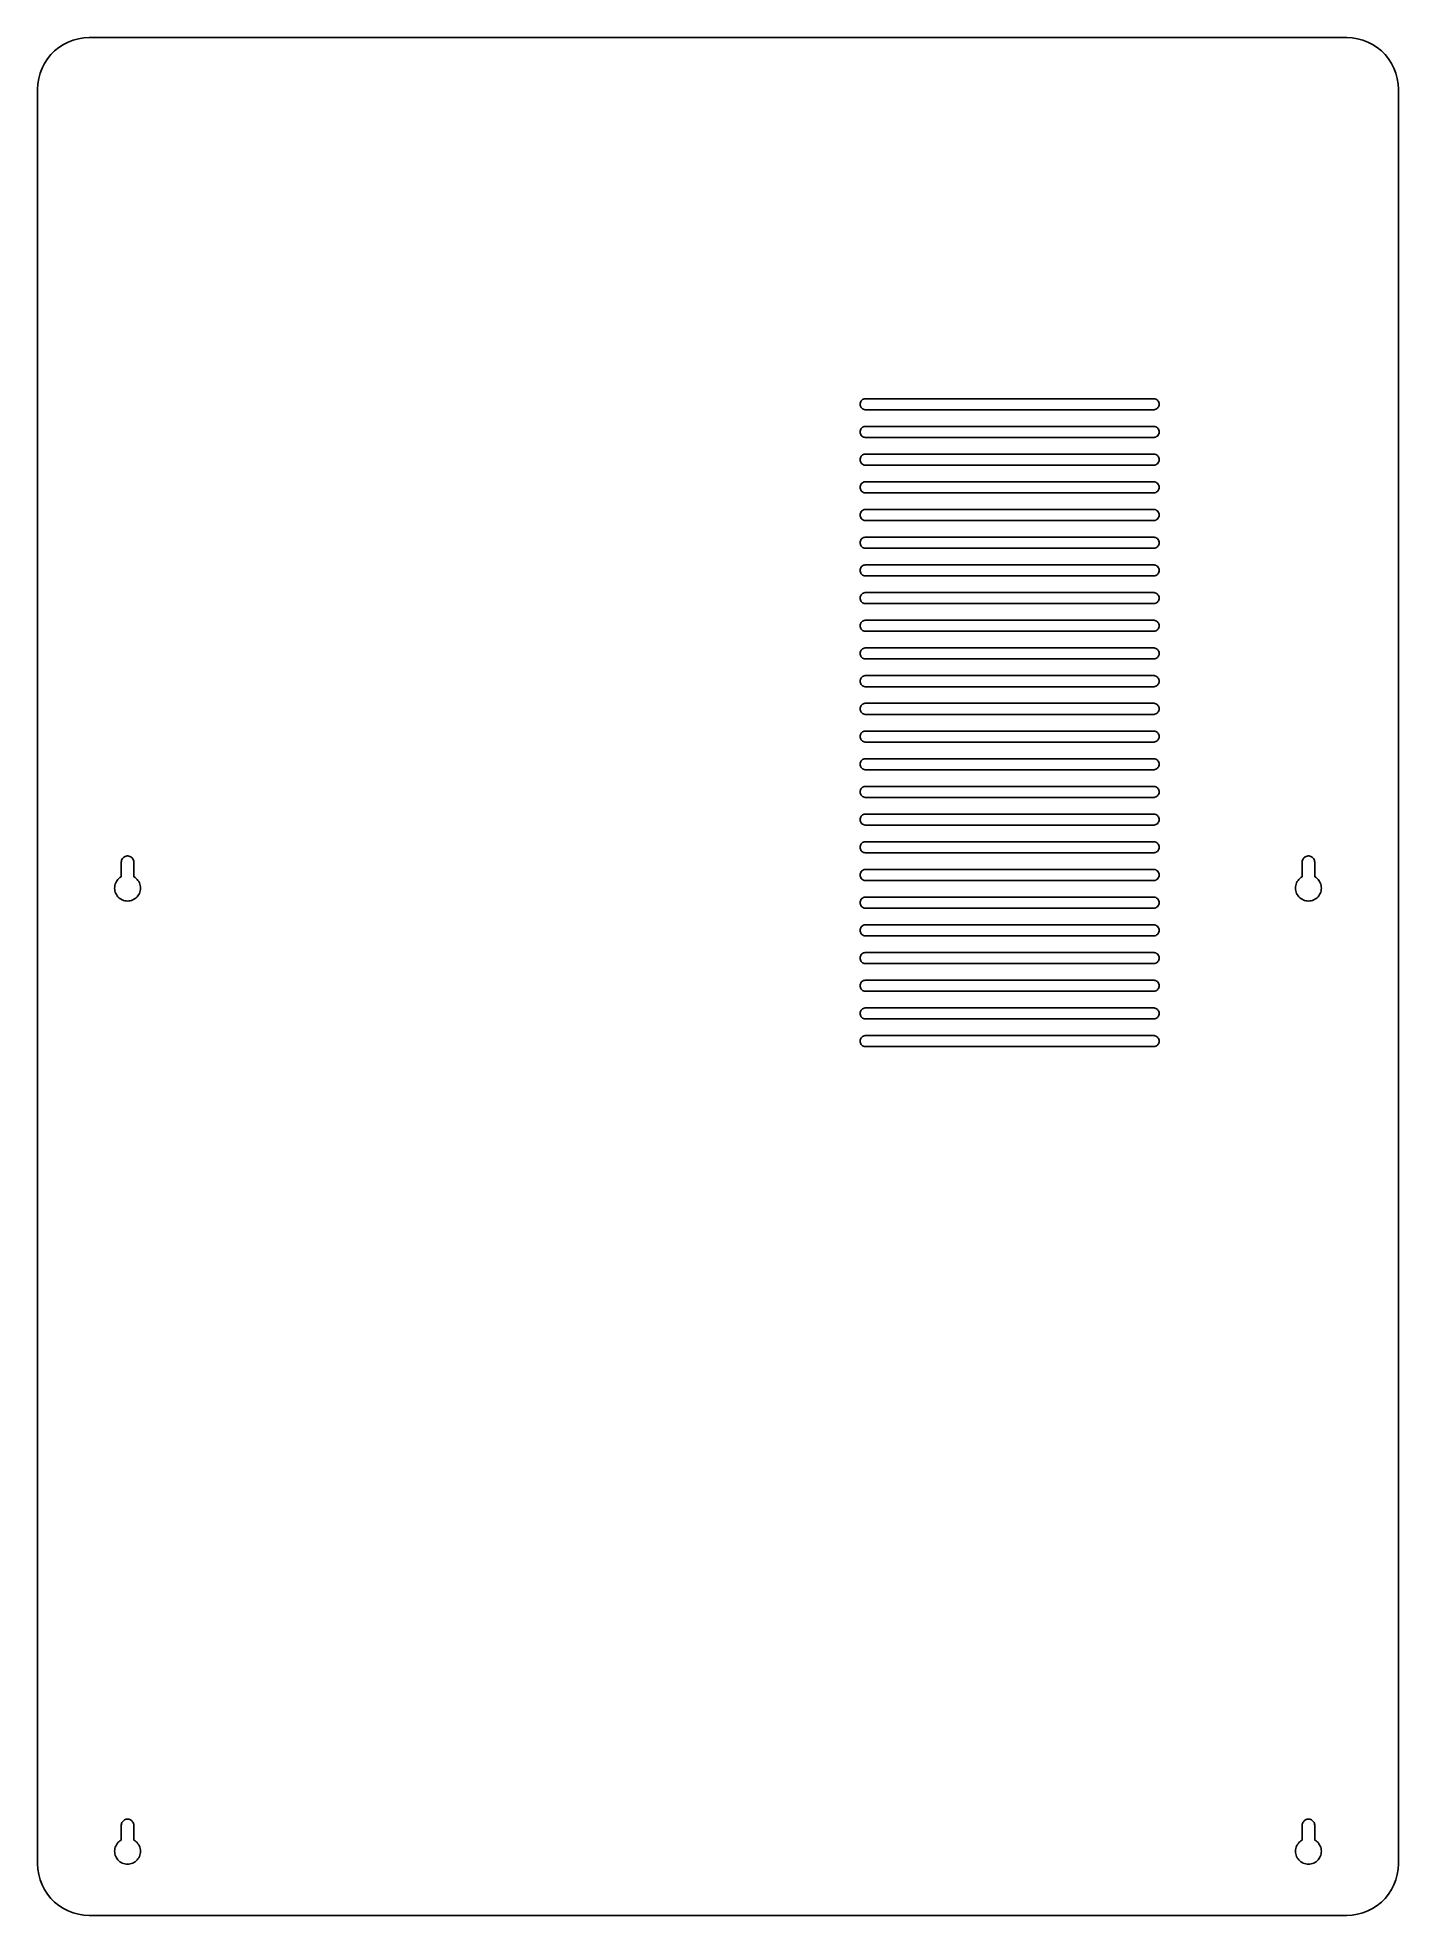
# Model space of a CAD drawing. Header units: metres. Extents: x -184 to 184, y -254 to 254.
import ezdxf

# ---------------------------------------------------------------- set-up
doc = ezdxf.new("R2010")
doc.units = ezdxf.units.M

msp = doc.modelspace()

# ---------------------------------------------------------------- linework, layer by layer
for p, q in [((-170.325, 254.325), (-171.788, 254.248)), ((170.325, 254.325), (-170.325, 254.325)), ((171.788, 254.248), (170.325, 254.325)), ((-180.729, 249.693), (-181.651, 248.554)), ((-179.693, 250.729), (-180.729, 249.693)), ((-178.554, 251.651), (-179.693, 250.729)), ((-177.325, 252.449), (-178.554, 251.651)), ((-176.019, 253.115), (-177.325, 252.449)), ((-174.651, 253.64), (-176.019, 253.115)), ((-173.236, 254.019), (-174.651, 253.64)), ((-171.788, 254.248), (-173.236, 254.019)), ((173.236, 254.019), (171.788, 254.248)), ((174.651, 253.64), (173.236, 254.019)), ((176.019, 253.115), (174.651, 253.64)), ((177.325, 252.449), (176.019, 253.115)), ((178.554, 251.651), (177.325, 252.449)), ((179.693, 250.729), (178.554, 251.651)), ((180.729, 249.693), (179.693, 250.729)), ((181.651, 248.554), (180.729, 249.693)), ((-183.64, 244.651), (-184.019, 243.236)), ((-183.115, 246.019), (-183.64, 244.651)), ((-182.449, 247.325), (-183.115, 246.019)), ((-181.651, 248.554), (-182.449, 247.325)), ((182.449, 247.325), (181.651, 248.554)), ((183.115, 246.019), (182.449, 247.325)), ((183.64, 244.651), (183.115, 246.019)), ((184.019, 243.236), (183.64, 244.651)), ((-184.248, 241.788), (-184.325, 240.325)), ((-184.325, 240.325), (-184.325, -240.325)), ((-184.019, 243.236), (-184.248, 241.788)), ((184.248, 241.788), (184.019, 243.236)), ((184.325, 240.325), (184.248, 241.788)), ((184.325, -240.325), (184.325, 240.325)), ((38.5, 155), (38.5204, 155.247)), ((38.5204, 154.753), (38.5, 155)), ((38.5204, 155.247), (38.5813, 155.487)), ((38.5813, 154.513), (38.5204, 154.753)), ((38.5813, 155.487), (38.6808, 155.714)), ((38.6808, 154.286), (38.5813, 154.513)), ((38.6808, 155.714), (38.8163, 155.921)), ((38.8163, 154.079), (38.6808, 154.286)), ((38.8163, 155.921), (38.9841, 156.104)), ((38.9841, 153.896), (38.8163, 154.079)), ((38.9841, 156.104), (39.1796, 156.256)), ((39.1796, 153.744), (38.9841, 153.896)), ((39.1796, 156.256), (39.3974, 156.374)), ((39.3974, 153.626), (39.1796, 153.744)), ((39.3974, 156.374), (39.6318, 156.454)), ((39.6318, 153.546), (39.3974, 153.626)), ((39.6318, 156.454), (39.8761, 156.495)), ((39.8761, 153.505), (39.6318, 153.546)), ((39.8761, 156.495), (118.124, 156.495)), ((118.124, 153.505), (39.8761, 153.505)), ((118.124, 156.495), (118.368, 156.454)), ((118.368, 153.546), (118.124, 153.505)), ((118.368, 156.454), (118.603, 156.374)), ((118.603, 153.626), (118.368, 153.546)), ((118.603, 156.374), (118.82, 156.256)), ((118.82, 153.744), (118.603, 153.626)), ((118.82, 156.256), (119.016, 156.104)), ((119.016, 153.896), (118.82, 153.744)), ((119.016, 156.104), (119.184, 155.921)), ((119.184, 154.079), (119.016, 153.896)), ((119.184, 155.921), (119.319, 155.714)), ((119.319, 154.286), (119.184, 154.079)), ((119.319, 155.714), (119.419, 155.487)), ((119.419, 154.513), (119.319, 154.286)), ((119.419, 155.487), (119.48, 155.247)), ((119.48, 154.753), (119.419, 154.513)), ((119.48, 155.247), (119.5, 155)), ((119.5, 155), (119.48, 154.753)), ((38.5, 147.5), (38.5204, 147.747)), ((38.5204, 147.747), (38.5813, 147.987)), ((38.5813, 147.987), (38.6808, 148.214)), ((38.6808, 148.214), (38.8163, 148.421)), ((38.8163, 148.421), (38.9841, 148.604)), ((38.9841, 148.604), (39.1796, 148.756)), ((39.1796, 148.756), (39.3974, 148.874)), ((39.3974, 148.874), (39.6318, 148.954)), ((39.6318, 148.954), (39.8761, 148.995)), ((39.8761, 148.995), (118.124, 148.995)), ((118.124, 148.995), (118.368, 148.954)), ((118.368, 148.954), (118.603, 148.874)), ((118.603, 148.874), (118.82, 148.756)), ((118.82, 148.756), (119.016, 148.604)), ((119.016, 148.604), (119.184, 148.421)), ((119.184, 148.421), (119.319, 148.214)), ((119.319, 148.214), (119.419, 147.987)), ((119.419, 147.987), (119.48, 147.747)), ((119.48, 147.747), (119.5, 147.5)), ((38.5204, 147.253), (38.5, 147.5)), ((38.5813, 147.013), (38.5204, 147.253)), ((38.6808, 146.786), (38.5813, 147.013)), ((38.8163, 146.579), (38.6808, 146.786)), ((38.9841, 146.396), (38.8163, 146.579)), ((39.1796, 146.244), (38.9841, 146.396)), ((39.3974, 146.126), (39.1796, 146.244)), ((39.6318, 146.046), (39.3974, 146.126)), ((39.8761, 146.005), (39.6318, 146.046)), ((118.124, 146.005), (39.8761, 146.005)), ((118.368, 146.046), (118.124, 146.005)), ((118.603, 146.126), (118.368, 146.046)), ((118.82, 146.244), (118.603, 146.126)), ((119.016, 146.396), (118.82, 146.244)), ((119.184, 146.579), (119.016, 146.396)), ((119.319, 146.786), (119.184, 146.579)), ((119.419, 147.013), (119.319, 146.786)), ((119.48, 147.253), (119.419, 147.013)), ((119.5, 147.5), (119.48, 147.253)), ((38.5, 140), (38.5204, 140.247)), ((38.5204, 139.753), (38.5, 140)), ((38.5204, 140.247), (38.5813, 140.487)), ((38.5813, 139.513), (38.5204, 139.753)), ((38.5813, 140.487), (38.6808, 140.714)), ((38.6808, 139.286), (38.5813, 139.513)), ((38.6808, 140.714), (38.8163, 140.921)), ((38.8163, 139.079), (38.6808, 139.286)), ((38.8163, 140.921), (38.9841, 141.104)), ((38.9841, 138.896), (38.8163, 139.079)), ((38.9841, 141.104), (39.1796, 141.256)), ((39.1796, 138.744), (38.9841, 138.896)), ((39.1796, 141.256), (39.3974, 141.374)), ((39.3974, 138.626), (39.1796, 138.744)), ((39.3974, 141.374), (39.6318, 141.454)), ((39.6318, 138.546), (39.3974, 138.626)), ((39.6318, 141.454), (39.8761, 141.495)), ((39.8761, 138.505), (39.6318, 138.546)), ((39.8761, 141.495), (118.124, 141.495)), ((118.124, 138.505), (39.8761, 138.505)), ((118.124, 141.495), (118.368, 141.454)), ((118.368, 138.546), (118.124, 138.505)), ((118.368, 141.454), (118.603, 141.374)), ((118.603, 138.626), (118.368, 138.546)), ((118.603, 141.374), (118.82, 141.256)), ((118.82, 138.744), (118.603, 138.626)), ((118.82, 141.256), (119.016, 141.104)), ((119.016, 138.896), (118.82, 138.744)), ((119.016, 141.104), (119.184, 140.921)), ((119.184, 139.079), (119.016, 138.896)), ((119.184, 140.921), (119.319, 140.714)), ((119.319, 139.286), (119.184, 139.079)), ((119.319, 140.714), (119.419, 140.487)), ((119.419, 139.513), (119.319, 139.286)), ((119.419, 140.487), (119.48, 140.247)), ((119.48, 139.753), (119.419, 139.513)), ((119.48, 140.247), (119.5, 140)), ((119.5, 140), (119.48, 139.753)), ((38.5, 132.5), (38.5204, 132.747)), ((38.5204, 132.253), (38.5, 132.5)), ((38.5204, 132.747), (38.5813, 132.987)), ((38.5813, 132.013), (38.5204, 132.253)), ((38.5813, 132.987), (38.6808, 133.214)), ((38.6808, 133.214), (38.8163, 133.421)), ((38.8163, 133.421), (38.9841, 133.604)), ((38.9841, 133.604), (39.1796, 133.756)), ((39.1796, 133.756), (39.3974, 133.874)), ((39.3974, 133.874), (39.6318, 133.954)), ((39.6318, 133.954), (39.8761, 133.995)), ((39.8761, 133.995), (118.124, 133.995)), ((118.124, 133.995), (118.368, 133.954)), ((118.368, 133.954), (118.603, 133.874)), ((118.603, 133.874), (118.82, 133.756)), ((118.82, 133.756), (119.016, 133.604)), ((119.016, 133.604), (119.184, 133.421)), ((119.184, 133.421), (119.319, 133.214)), ((119.319, 133.214), (119.419, 132.987)), ((119.419, 132.987), (119.48, 132.747)), ((119.48, 132.253), (119.419, 132.013)), ((119.48, 132.747), (119.5, 132.5)), ((119.5, 132.5), (119.48, 132.253)), ((38.6808, 131.786), (38.5813, 132.013)), ((38.8163, 131.579), (38.6808, 131.786)), ((38.9841, 131.396), (38.8163, 131.579)), ((39.1796, 131.244), (38.9841, 131.396)), ((39.3974, 131.126), (39.1796, 131.244)), ((39.6318, 131.046), (39.3974, 131.126)), ((39.8761, 131.005), (39.6318, 131.046)), ((118.124, 131.005), (39.8761, 131.005)), ((118.368, 131.046), (118.124, 131.005)), ((118.603, 131.126), (118.368, 131.046)), ((118.82, 131.244), (118.603, 131.126)), ((119.016, 131.396), (118.82, 131.244)), ((119.184, 131.579), (119.016, 131.396)), ((119.319, 131.786), (119.184, 131.579)), ((119.419, 132.013), (119.319, 131.786)), ((38.5, 125), (38.5204, 125.247)), ((38.5204, 124.753), (38.5, 125)), ((38.5204, 125.247), (38.5813, 125.487)), ((38.5813, 124.513), (38.5204, 124.753)), ((38.5813, 125.487), (38.6808, 125.714)), ((38.6808, 124.286), (38.5813, 124.513)), ((38.6808, 125.714), (38.8163, 125.921)), ((38.8163, 124.079), (38.6808, 124.286)), ((38.8163, 125.921), (38.9841, 126.104)), ((38.9841, 123.896), (38.8163, 124.079)), ((38.9841, 126.104), (39.1796, 126.256)), ((39.1796, 123.744), (38.9841, 123.896)), ((39.1796, 126.256), (39.3974, 126.374)), ((39.3974, 123.626), (39.1796, 123.744)), ((39.3974, 126.374), (39.6318, 126.454)), ((39.6318, 123.546), (39.3974, 123.626)), ((39.6318, 126.454), (39.8761, 126.495)), ((39.8761, 123.505), (39.6318, 123.546)), ((39.8761, 126.495), (118.124, 126.495)), ((118.124, 123.505), (39.8761, 123.505)), ((118.124, 126.495), (118.368, 126.454)), ((118.368, 123.546), (118.124, 123.505)), ((118.368, 126.454), (118.603, 126.374)), ((118.603, 123.626), (118.368, 123.546)), ((118.603, 126.374), (118.82, 126.256)), ((118.82, 123.744), (118.603, 123.626)), ((118.82, 126.256), (119.016, 126.104)), ((119.016, 123.896), (118.82, 123.744)), ((119.016, 126.104), (119.184, 125.921)), ((119.184, 124.079), (119.016, 123.896)), ((119.184, 125.921), (119.319, 125.714)), ((119.319, 124.286), (119.184, 124.079)), ((119.319, 125.714), (119.419, 125.487)), ((119.419, 124.513), (119.319, 124.286)), ((119.419, 125.487), (119.48, 125.247)), ((119.48, 124.753), (119.419, 124.513)), ((119.48, 125.247), (119.5, 125)), ((119.5, 125), (119.48, 124.753)), ((38.5, 117.5), (38.5204, 117.747)), ((38.5204, 117.253), (38.5, 117.5)), ((38.5204, 117.747), (38.5813, 117.987)), ((38.5813, 117.013), (38.5204, 117.253)), ((38.5813, 117.987), (38.6808, 118.214)), ((38.6808, 116.786), (38.5813, 117.013)), ((38.6808, 118.214), (38.8163, 118.421)), ((38.8163, 118.421), (38.9841, 118.604)), ((38.9841, 118.604), (39.1796, 118.756)), ((39.1796, 118.756), (39.3974, 118.874)), ((39.3974, 118.874), (39.6318, 118.954)), ((39.6318, 118.954), (39.8761, 118.995)), ((39.8761, 118.995), (118.124, 118.995)), ((118.124, 118.995), (118.368, 118.954)), ((118.368, 118.954), (118.603, 118.874)), ((118.603, 118.874), (118.82, 118.756)), ((118.82, 118.756), (119.016, 118.604)), ((119.016, 118.604), (119.184, 118.421)), ((119.184, 118.421), (119.319, 118.214)), ((119.319, 118.214), (119.419, 117.987)), ((119.419, 117.013), (119.319, 116.786)), ((119.419, 117.987), (119.48, 117.747)), ((119.48, 117.253), (119.419, 117.013)), ((119.48, 117.747), (119.5, 117.5)), ((119.5, 117.5), (119.48, 117.253)), ((38.8163, 116.579), (38.6808, 116.786)), ((38.9841, 116.396), (38.8163, 116.579)), ((39.1796, 116.244), (38.9841, 116.396)), ((39.3974, 116.126), (39.1796, 116.244)), ((39.6318, 116.046), (39.3974, 116.126)), ((39.8761, 116.005), (39.6318, 116.046)), ((118.124, 116.005), (39.8761, 116.005)), ((118.368, 116.046), (118.124, 116.005)), ((118.603, 116.126), (118.368, 116.046)), ((118.82, 116.244), (118.603, 116.126)), ((119.016, 116.396), (118.82, 116.244)), ((119.184, 116.579), (119.016, 116.396)), ((119.319, 116.786), (119.184, 116.579)), ((38.5, 110), (38.5204, 110.247)), ((38.5204, 109.753), (38.5, 110)), ((38.5204, 110.247), (38.5813, 110.487)), ((38.5813, 109.513), (38.5204, 109.753)), ((38.5813, 110.487), (38.6808, 110.714)), ((38.6808, 109.286), (38.5813, 109.513)), ((38.6808, 110.714), (38.8163, 110.921)), ((38.8163, 109.079), (38.6808, 109.286)), ((38.8163, 110.921), (38.9841, 111.104)), ((38.9841, 108.896), (38.8163, 109.079)), ((38.9841, 111.104), (39.1796, 111.256)), ((39.1796, 108.744), (38.9841, 108.896)), ((39.1796, 111.256), (39.3974, 111.374)), ((39.3974, 108.626), (39.1796, 108.744)), ((39.3974, 111.374), (39.6318, 111.454)), ((39.6318, 108.546), (39.3974, 108.626)), ((39.6318, 111.454), (39.8761, 111.495)), ((39.8761, 108.505), (39.6318, 108.546)), ((39.8761, 111.495), (118.124, 111.495)), ((118.124, 108.505), (39.8761, 108.505)), ((118.124, 111.495), (118.368, 111.454)), ((118.368, 108.546), (118.124, 108.505)), ((118.368, 111.454), (118.603, 111.374)), ((118.603, 108.626), (118.368, 108.546)), ((118.603, 111.374), (118.82, 111.256)), ((118.82, 108.744), (118.603, 108.626)), ((118.82, 111.256), (119.016, 111.104)), ((119.016, 108.896), (118.82, 108.744)), ((119.016, 111.104), (119.184, 110.921)), ((119.184, 109.079), (119.016, 108.896)), ((119.184, 110.921), (119.319, 110.714)), ((119.319, 109.286), (119.184, 109.079)), ((119.319, 110.714), (119.419, 110.487)), ((119.419, 109.513), (119.319, 109.286)), ((119.419, 110.487), (119.48, 110.247)), ((119.48, 109.753), (119.419, 109.513)), ((119.48, 110.247), (119.5, 110)), ((119.5, 110), (119.48, 109.753)), ((38.5, 102.5), (38.5204, 102.747)), ((38.5204, 102.253), (38.5, 102.5)), ((38.5204, 102.747), (38.5813, 102.987)), ((38.5813, 102.013), (38.5204, 102.253)), ((38.5813, 102.987), (38.6808, 103.214)), ((38.6808, 101.786), (38.5813, 102.013)), ((38.6808, 103.214), (38.8163, 103.421)), ((38.8163, 101.579), (38.6808, 101.786)), ((38.8163, 103.421), (38.9841, 103.604)), ((38.9841, 103.604), (39.1796, 103.756)), ((39.1796, 103.756), (39.3974, 103.874)), ((39.3974, 103.874), (39.6318, 103.954)), ((39.6318, 103.954), (39.8761, 103.995)), ((39.8761, 103.995), (118.124, 103.995)), ((118.124, 103.995), (118.368, 103.954)), ((118.368, 103.954), (118.603, 103.874)), ((118.603, 103.874), (118.82, 103.756)), ((118.82, 103.756), (119.016, 103.604)), ((119.016, 103.604), (119.184, 103.421)), ((119.184, 103.421), (119.319, 103.214)), ((119.319, 101.786), (119.184, 101.579)), ((119.319, 103.214), (119.419, 102.987)), ((119.419, 102.013), (119.319, 101.786)), ((119.419, 102.987), (119.48, 102.747)), ((119.48, 102.253), (119.419, 102.013)), ((119.48, 102.747), (119.5, 102.5)), ((119.5, 102.5), (119.48, 102.253)), ((38.9841, 101.396), (38.8163, 101.579)), ((39.1796, 101.244), (38.9841, 101.396)), ((39.3974, 101.126), (39.1796, 101.244)), ((39.6318, 101.046), (39.3974, 101.126)), ((39.8761, 101.005), (39.6318, 101.046)), ((118.124, 101.005), (39.8761, 101.005)), ((118.368, 101.046), (118.124, 101.005)), ((118.603, 101.126), (118.368, 101.046)), ((118.82, 101.244), (118.603, 101.126)), ((119.016, 101.396), (118.82, 101.244)), ((119.184, 101.579), (119.016, 101.396)), ((38.5, 95), (38.5204, 95.2469)), ((38.5204, 94.7531), (38.5, 95)), ((38.5204, 95.2469), (38.5813, 95.487)), ((38.5813, 94.513), (38.5204, 94.7531)), ((38.5813, 95.487), (38.6808, 95.7139)), ((38.6808, 94.2861), (38.5813, 94.513)), ((38.6808, 95.7139), (38.8163, 95.9213)), ((38.8163, 94.0787), (38.6808, 94.2861)), ((38.8163, 95.9213), (38.9841, 96.1036)), ((38.9841, 93.8964), (38.8163, 94.0787)), ((38.9841, 96.1036), (39.1796, 96.2558)), ((39.1796, 93.7442), (38.9841, 93.8964)), ((39.1796, 96.2558), (39.3974, 96.3737)), ((39.3974, 93.6263), (39.1796, 93.7442)), ((39.3974, 96.3737), (39.6318, 96.4541)), ((39.6318, 93.5459), (39.3974, 93.6263)), ((39.6318, 96.4541), (39.8761, 96.4949)), ((39.8761, 93.5051), (39.6318, 93.5459)), ((39.8761, 96.4949), (118.124, 96.4949)), ((118.124, 93.5051), (39.8761, 93.5051)), ((118.124, 96.4949), (118.368, 96.4541)), ((118.368, 93.5459), (118.124, 93.5051)), ((118.368, 96.4541), (118.603, 96.3737)), ((118.603, 93.6263), (118.368, 93.5459)), ((118.603, 96.3737), (118.82, 96.2558)), ((118.82, 93.7442), (118.603, 93.6263)), ((118.82, 96.2558), (119.016, 96.1036)), ((119.016, 93.8964), (118.82, 93.7442)), ((119.016, 96.1036), (119.184, 95.9213)), ((119.184, 94.0787), (119.016, 93.8964)), ((119.184, 95.9213), (119.319, 95.7139)), ((119.319, 94.2861), (119.184, 94.0787)), ((119.319, 95.7139), (119.419, 95.487)), ((119.419, 94.513), (119.319, 94.2861)), ((119.419, 95.487), (119.48, 95.2469)), ((119.48, 94.7531), (119.419, 94.513)), ((119.48, 95.2469), (119.5, 95)), ((119.5, 95), (119.48, 94.7531)), ((38.5, 87.5), (38.5204, 87.7469)), ((38.5204, 87.2531), (38.5, 87.5)), ((38.5204, 87.7469), (38.5813, 87.987)), ((38.5813, 87.013), (38.5204, 87.2531)), ((38.5813, 87.987), (38.6808, 88.2139)), ((38.6808, 86.7861), (38.5813, 87.013)), ((38.6808, 88.2139), (38.8163, 88.4213)), ((38.8163, 86.5787), (38.6808, 86.7861)), ((38.8163, 88.4213), (38.9841, 88.6036)), ((38.9841, 86.3964), (38.8163, 86.5787)), ((38.9841, 88.6036), (39.1796, 88.7558)), ((39.1796, 88.7558), (39.3974, 88.8737)), ((39.3974, 88.8737), (39.6318, 88.9541)), ((39.6318, 88.9541), (39.8761, 88.9949)), ((39.8761, 88.9949), (118.124, 88.9949)), ((118.124, 88.9949), (118.368, 88.9541)), ((118.368, 88.9541), (118.603, 88.8737)), ((118.603, 88.8737), (118.82, 88.7558)), ((118.82, 88.7558), (119.016, 88.6036)), ((119.016, 88.6036), (119.184, 88.4213)), ((119.184, 86.5787), (119.016, 86.3964)), ((119.184, 88.4213), (119.319, 88.2139)), ((119.319, 86.7861), (119.184, 86.5787)), ((119.319, 88.2139), (119.419, 87.987)), ((119.419, 87.013), (119.319, 86.7861)), ((119.419, 87.987), (119.48, 87.7469)), ((119.48, 87.2531), (119.419, 87.013)), ((119.48, 87.7469), (119.5, 87.5)), ((119.5, 87.5), (119.48, 87.2531)), ((39.1796, 86.2442), (38.9841, 86.3964)), ((39.3974, 86.1263), (39.1796, 86.2442)), ((39.6318, 86.0459), (39.3974, 86.1263)), ((39.3974, 81.3737), (39.6318, 81.4541)), ((39.8761, 86.0051), (39.6318, 86.0459)), ((39.6318, 81.4541), (39.8761, 81.4949)), ((118.124, 86.0051), (39.8761, 86.0051)), ((39.8761, 81.4949), (118.124, 81.4949)), ((118.368, 86.0459), (118.124, 86.0051)), ((118.124, 81.4949), (118.368, 81.4541)), ((118.603, 86.1263), (118.368, 86.0459)), ((118.368, 81.4541), (118.603, 81.3737)), ((118.82, 86.2442), (118.603, 86.1263)), ((119.016, 86.3964), (118.82, 86.2442)), ((38.5, 80), (38.5204, 80.2469)), ((38.5204, 79.7531), (38.5, 80)), ((38.5204, 80.2469), (38.5813, 80.487)), ((38.5813, 79.513), (38.5204, 79.7531)), ((38.5813, 80.487), (38.6808, 80.7139)), ((38.6808, 79.2861), (38.5813, 79.513)), ((38.6808, 80.7139), (38.8163, 80.9213)), ((38.8163, 79.0787), (38.6808, 79.2861)), ((38.8163, 80.9213), (38.9841, 81.1036)), ((38.9841, 78.8964), (38.8163, 79.0787)), ((38.9841, 81.1036), (39.1796, 81.2558)), ((39.1796, 78.7442), (38.9841, 78.8964)), ((39.1796, 81.2558), (39.3974, 81.3737)), ((39.3974, 78.6263), (39.1796, 78.7442)), ((39.6318, 78.5459), (39.3974, 78.6263)), ((39.8761, 78.5051), (39.6318, 78.5459)), ((118.124, 78.5051), (39.8761, 78.5051)), ((118.368, 78.5459), (118.124, 78.5051)), ((118.603, 78.6263), (118.368, 78.5459)), ((118.603, 81.3737), (118.82, 81.2558)), ((118.82, 78.7442), (118.603, 78.6263)), ((118.82, 81.2558), (119.016, 81.1036)), ((119.016, 78.8964), (118.82, 78.7442)), ((119.016, 81.1036), (119.184, 80.9213)), ((119.184, 79.0787), (119.016, 78.8964)), ((119.184, 80.9213), (119.319, 80.7139)), ((119.319, 79.2861), (119.184, 79.0787)), ((119.319, 80.7139), (119.419, 80.487)), ((119.419, 79.513), (119.319, 79.2861)), ((119.419, 80.487), (119.48, 80.2469)), ((119.48, 79.7531), (119.419, 79.513)), ((119.48, 80.2469), (119.5, 80)), ((119.5, 80), (119.48, 79.7531)), ((38.5, 72.5), (38.5204, 72.7469)), ((38.5204, 72.2531), (38.5, 72.5)), ((38.5204, 72.7469), (38.5813, 72.987)), ((38.5813, 72.013), (38.5204, 72.2531)), ((38.5813, 72.987), (38.6808, 73.2139)), ((38.6808, 71.7861), (38.5813, 72.013)), ((38.6808, 73.2139), (38.8163, 73.4213)), ((38.8163, 71.5787), (38.6808, 71.7861)), ((38.8163, 73.4213), (38.9841, 73.6036)), ((38.9841, 71.3964), (38.8163, 71.5787)), ((38.9841, 73.6036), (39.1796, 73.7558)), ((39.1796, 71.2442), (38.9841, 71.3964)), ((39.1796, 73.7558), (39.3974, 73.8737)), ((39.3974, 71.1263), (39.1796, 71.2442)), ((39.3974, 73.8737), (39.6318, 73.9541)), ((39.6318, 73.9541), (39.8761, 73.9949)), ((39.8761, 73.9949), (118.124, 73.9949)), ((118.124, 73.9949), (118.368, 73.9541)), ((118.368, 73.9541), (118.603, 73.8737)), ((118.603, 73.8737), (118.82, 73.7558)), ((118.82, 71.2442), (118.603, 71.1263)), ((118.82, 73.7558), (119.016, 73.6036)), ((119.016, 71.3964), (118.82, 71.2442)), ((119.016, 73.6036), (119.184, 73.4213)), ((119.184, 71.5787), (119.016, 71.3964)), ((119.184, 73.4213), (119.319, 73.2139)), ((119.319, 71.7861), (119.184, 71.5787)), ((119.319, 73.2139), (119.419, 72.987)), ((119.419, 72.013), (119.319, 71.7861)), ((119.419, 72.987), (119.48, 72.7469)), ((119.48, 72.2531), (119.419, 72.013)), ((119.48, 72.7469), (119.5, 72.5)), ((119.5, 72.5), (119.48, 72.2531)), ((38.9841, 66.1036), (39.1796, 66.2558)), ((39.1796, 66.2558), (39.3974, 66.3737)), ((39.6318, 71.0459), (39.3974, 71.1263)), ((39.3974, 66.3737), (39.6318, 66.4541)), ((39.8761, 71.0051), (39.6318, 71.0459)), ((39.6318, 66.4541), (39.8761, 66.4949)), ((118.124, 71.0051), (39.8761, 71.0051)), ((39.8761, 66.4949), (118.124, 66.4949)), ((118.368, 71.0459), (118.124, 71.0051)), ((118.124, 66.4949), (118.368, 66.4541)), ((118.603, 71.1263), (118.368, 71.0459)), ((118.368, 66.4541), (118.603, 66.3737)), ((118.603, 66.3737), (118.82, 66.2558)), ((118.82, 66.2558), (119.016, 66.1036)), ((38.5, 65), (38.5204, 65.2469)), ((38.5204, 64.7531), (38.5, 65)), ((38.5204, 65.2469), (38.5813, 65.487)), ((38.5813, 64.513), (38.5204, 64.7531)), ((38.5813, 65.487), (38.6808, 65.7139)), ((38.6808, 64.2861), (38.5813, 64.513)), ((38.6808, 65.7139), (38.8163, 65.9213)), ((38.8163, 64.0787), (38.6808, 64.2861)), ((38.8163, 65.9213), (38.9841, 66.1036)), ((38.9841, 63.8964), (38.8163, 64.0787)), ((39.1796, 63.7442), (38.9841, 63.8964)), ((39.3974, 63.6263), (39.1796, 63.7442)), ((39.6318, 63.5459), (39.3974, 63.6263)), ((39.8761, 63.5051), (39.6318, 63.5459)), ((118.124, 63.5051), (39.8761, 63.5051)), ((118.368, 63.5459), (118.124, 63.5051)), ((118.603, 63.6263), (118.368, 63.5459)), ((118.82, 63.7442), (118.603, 63.6263)), ((119.016, 63.8964), (118.82, 63.7442)), ((119.016, 66.1036), (119.184, 65.9213)), ((119.184, 64.0787), (119.016, 63.8964)), ((119.184, 65.9213), (119.319, 65.7139)), ((119.319, 64.2861), (119.184, 64.0787)), ((119.319, 65.7139), (119.419, 65.487)), ((119.419, 64.513), (119.319, 64.2861)), ((119.419, 65.487), (119.48, 65.2469)), ((119.48, 64.7531), (119.419, 64.513)), ((119.48, 65.2469), (119.5, 65)), ((119.5, 65), (119.48, 64.7531)), ((38.5, 57.5), (38.5204, 57.7469)), ((38.5204, 57.2531), (38.5, 57.5)), ((38.5204, 57.7469), (38.5813, 57.987)), ((38.5813, 57.0129), (38.5204, 57.2531)), ((38.5813, 57.987), (38.6808, 58.2139)), ((38.6808, 56.7861), (38.5813, 57.0129)), ((38.6808, 58.2139), (38.8163, 58.4213)), ((38.8163, 56.5787), (38.6808, 56.7861)), ((38.8163, 58.4213), (38.9841, 58.6036)), ((38.9841, 56.3964), (38.8163, 56.5787)), ((38.9841, 58.6036), (39.1796, 58.7558)), ((39.1796, 56.2442), (38.9841, 56.3964)), ((39.1796, 58.7558), (39.3974, 58.8737)), ((39.3974, 56.1263), (39.1796, 56.2442)), ((39.3974, 58.8737), (39.6318, 58.9541)), ((39.6318, 56.0459), (39.3974, 56.1263)), ((39.6318, 58.9541), (39.8761, 58.9949)), ((39.8761, 56.0051), (39.6318, 56.0459)), ((39.8761, 58.9949), (118.124, 58.9949)), ((118.124, 56.0051), (39.8761, 56.0051)), ((118.124, 58.9949), (118.368, 58.9541)), ((118.368, 56.0459), (118.124, 56.0051)), ((118.368, 58.9541), (118.603, 58.8737)), ((118.603, 56.1263), (118.368, 56.0459)), ((118.603, 58.8737), (118.82, 58.7558)), ((118.82, 56.2442), (118.603, 56.1263)), ((118.82, 58.7558), (119.016, 58.6036)), ((119.016, 56.3964), (118.82, 56.2442)), ((119.016, 58.6036), (119.184, 58.4213)), ((119.184, 56.5787), (119.016, 56.3964)), ((119.184, 58.4213), (119.319, 58.2139)), ((119.319, 56.7861), (119.184, 56.5787)), ((119.319, 58.2139), (119.419, 57.987)), ((119.419, 57.0129), (119.319, 56.7861)), ((119.419, 57.987), (119.48, 57.7469)), ((119.48, 57.2531), (119.419, 57.0129)), ((119.48, 57.7469), (119.5, 57.5)), ((119.5, 57.5), (119.48, 57.2531)), ((38.6808, 50.7139), (38.8163, 50.9213)), ((38.8163, 50.9213), (38.9841, 51.1036)), ((38.9841, 51.1036), (39.1796, 51.2558)), ((39.1796, 51.2558), (39.3974, 51.3737)), ((39.3974, 51.3737), (39.6318, 51.4541)), ((39.6318, 51.4541), (39.8761, 51.4949)), ((39.8761, 51.4949), (118.124, 51.4949)), ((118.124, 51.4949), (118.368, 51.4541)), ((118.368, 51.4541), (118.603, 51.3737)), ((118.603, 51.3737), (118.82, 51.2558)), ((118.82, 51.2558), (119.016, 51.1036)), ((119.016, 51.1036), (119.184, 50.9213)), ((119.184, 50.9213), (119.319, 50.7139)), ((38.5, 50), (38.5204, 50.2469)), ((38.5204, 49.7531), (38.5, 50)), ((38.5204, 50.2469), (38.5813, 50.487)), ((38.5813, 49.5129), (38.5204, 49.7531)), ((38.5813, 50.487), (38.6808, 50.7139)), ((38.6808, 49.2861), (38.5813, 49.5129)), ((38.8163, 49.0787), (38.6808, 49.2861)), ((38.9841, 48.8964), (38.8163, 49.0787)), ((39.1796, 48.7442), (38.9841, 48.8964)), ((39.3974, 48.6263), (39.1796, 48.7442)), ((39.6318, 48.5459), (39.3974, 48.6263)), ((39.8761, 48.5051), (39.6318, 48.5459)), ((118.124, 48.5051), (39.8761, 48.5051)), ((118.368, 48.5459), (118.124, 48.5051)), ((118.603, 48.6263), (118.368, 48.5459)), ((118.82, 48.7442), (118.603, 48.6263)), ((119.016, 48.8964), (118.82, 48.7442)), ((119.184, 49.0787), (119.016, 48.8964)), ((119.319, 49.2861), (119.184, 49.0787)), ((119.319, 50.7139), (119.419, 50.487)), ((119.419, 49.5129), (119.319, 49.2861)), ((119.419, 50.487), (119.48, 50.2469)), ((119.48, 49.7531), (119.419, 49.5129)), ((119.48, 50.2469), (119.5, 50)), ((119.5, 50), (119.48, 49.7531)), ((38.5, 42.5), (38.5204, 42.7469)), ((38.5204, 42.2531), (38.5, 42.5)), ((38.5204, 42.7469), (38.5813, 42.987)), ((38.5813, 42.0129), (38.5204, 42.2531)), ((38.5813, 42.987), (38.6808, 43.2139)), ((38.6808, 41.7861), (38.5813, 42.0129)), ((38.6808, 43.2139), (38.8163, 43.4213)), ((38.8163, 41.5787), (38.6808, 41.7861)), ((38.8163, 43.4213), (38.9841, 43.6036)), ((38.9841, 41.3964), (38.8163, 41.5787)), ((38.9841, 43.6036), (39.1796, 43.7558)), ((39.1796, 41.2442), (38.9841, 41.3964)), ((39.1796, 43.7558), (39.3974, 43.8737)), ((39.3974, 41.1263), (39.1796, 41.2442)), ((39.3974, 43.8737), (39.6318, 43.9541)), ((39.6318, 41.0459), (39.3974, 41.1263)), ((39.6318, 43.9541), (39.8761, 43.9949)), ((39.8761, 41.0051), (39.6318, 41.0459)), ((39.8761, 43.9949), (118.124, 43.9949)), ((118.124, 41.0051), (39.8761, 41.0051)), ((118.124, 43.9949), (118.368, 43.9541)), ((118.368, 41.0459), (118.124, 41.0051)), ((118.368, 43.9541), (118.603, 43.8737)), ((118.603, 41.1263), (118.368, 41.0459)), ((118.603, 43.8737), (118.82, 43.7558)), ((118.82, 41.2442), (118.603, 41.1263)), ((118.82, 43.7558), (119.016, 43.6036)), ((119.016, 41.3964), (118.82, 41.2442)), ((119.016, 43.6036), (119.184, 43.4213)), ((119.184, 41.5787), (119.016, 41.3964)), ((119.184, 43.4213), (119.319, 43.2139)), ((119.319, 41.7861), (119.184, 41.5787)), ((119.319, 43.2139), (119.419, 42.987)), ((119.419, 42.0129), (119.319, 41.7861)), ((119.419, 42.987), (119.48, 42.7469)), ((119.48, 42.2531), (119.419, 42.0129)), ((119.48, 42.7469), (119.5, 42.5)), ((119.5, 42.5), (119.48, 42.2531)), ((38.5813, 35.487), (38.6808, 35.7139)), ((38.6808, 35.7139), (38.8163, 35.9213)), ((38.8163, 35.9213), (38.9841, 36.1036)), ((38.9841, 36.1036), (39.1796, 36.2558)), ((39.1796, 36.2558), (39.3974, 36.3737)), ((39.3974, 36.3737), (39.6318, 36.4541)), ((39.6318, 36.4541), (39.8761, 36.4949)), ((39.8761, 36.4949), (118.124, 36.4949)), ((118.124, 36.4949), (118.368, 36.4541)), ((118.368, 36.4541), (118.603, 36.3737)), ((118.603, 36.3737), (118.82, 36.2558)), ((118.82, 36.2558), (119.016, 36.1036)), ((119.016, 36.1036), (119.184, 35.9213)), ((119.184, 35.9213), (119.319, 35.7139)), ((119.319, 35.7139), (119.419, 35.487)), ((-161.649, 31.0121), (-161.622, 31.2588)), ((-161.649, 27.0072), (-161.649, 31.0121)), ((-161.622, 31.2588), (-161.559, 31.4989)), ((-161.559, 31.4989), (-161.462, 31.7273)), ((-161.462, 31.7273), (-161.333, 31.9391)), ((-161.333, 31.9391), (-161.174, 32.1299)), ((-161.174, 32.1299), (-160.989, 32.2955)), ((-160.989, 32.2955), (-160.782, 32.4325)), ((-160.782, 32.4325), (-160.557, 32.5378)), ((-160.557, 32.5378), (-160.32, 32.6093)), ((-160.32, 32.6093), (-160.074, 32.6454)), ((-160.074, 32.6454), (-159.826, 32.6454)), ((-159.826, 32.6454), (-159.58, 32.6093)), ((-159.58, 32.6093), (-159.343, 32.5378)), ((-159.343, 32.5378), (-159.118, 32.4325)), ((-159.118, 32.4325), (-158.911, 32.2955)), ((-158.911, 32.2955), (-158.726, 32.1299)), ((-158.726, 32.1299), (-158.567, 31.9391)), ((-158.567, 31.9391), (-158.438, 31.7273)), ((-158.438, 31.7273), (-158.341, 31.4989)), ((-158.341, 31.4989), (-158.278, 31.2588)), ((-158.278, 31.2588), (-158.251, 31.0121)), ((-158.251, 31.0121), (-158.251, 27.0072)), ((38.5, 35), (38.5204, 35.2469)), ((38.5204, 34.7531), (38.5, 35)), ((38.5204, 35.2469), (38.5813, 35.487)), ((38.5813, 34.5129), (38.5204, 34.7531)), ((38.6808, 34.2861), (38.5813, 34.5129)), ((38.8163, 34.0787), (38.6808, 34.2861)), ((38.9841, 33.8964), (38.8163, 34.0787)), ((39.1796, 33.7442), (38.9841, 33.8964)), ((39.3974, 33.6263), (39.1796, 33.7442)), ((39.6318, 33.5459), (39.3974, 33.6263)), ((39.8761, 33.5051), (39.6318, 33.5459)), ((118.124, 33.5051), (39.8761, 33.5051)), ((118.368, 33.5459), (118.124, 33.5051)), ((118.603, 33.6263), (118.368, 33.5459)), ((118.82, 33.7442), (118.603, 33.6263)), ((119.016, 33.8964), (118.82, 33.7442)), ((119.184, 34.0787), (119.016, 33.8964)), ((119.319, 34.2861), (119.184, 34.0787)), ((119.419, 34.5129), (119.319, 34.2861)), ((119.419, 35.487), (119.48, 35.2469)), ((119.48, 34.7531), (119.419, 34.5129)), ((119.48, 35.2469), (119.5, 35)), ((119.5, 35), (119.48, 34.7531)), ((158.251, 31.0121), (158.278, 31.2588)), ((158.251, 27.0072), (158.251, 31.0121)), ((158.278, 31.2588), (158.341, 31.4989)), ((158.341, 31.4989), (158.438, 31.7273)), ((158.438, 31.7273), (158.567, 31.9391)), ((158.567, 31.9391), (158.726, 32.1299)), ((158.726, 32.1299), (158.911, 32.2955)), ((158.911, 32.2955), (159.118, 32.4325)), ((159.118, 32.4325), (159.343, 32.5378)), ((159.343, 32.5378), (159.58, 32.6093)), ((159.58, 32.6093), (159.826, 32.6454)), ((159.826, 32.6454), (160.074, 32.6454)), ((160.074, 32.6454), (160.32, 32.6093)), ((160.32, 32.6093), (160.557, 32.5378)), ((160.557, 32.5378), (160.782, 32.4325)), ((160.782, 32.4325), (160.989, 32.2955)), ((160.989, 32.2955), (161.174, 32.1299)), ((161.174, 32.1299), (161.333, 31.9391)), ((161.333, 31.9391), (161.462, 31.7273)), ((161.462, 31.7273), (161.559, 31.4989)), ((161.559, 31.4989), (161.622, 31.2588)), ((161.622, 31.2588), (161.649, 31.0121)), ((161.649, 31.0121), (161.649, 27.0072)), ((-163.147, 25.3736), (-162.981, 25.7)), ((-162.981, 25.7), (-162.782, 26.0072)), ((-162.782, 26.0072), (-162.551, 26.292)), ((-162.551, 26.292), (-162.292, 26.551)), ((-162.292, 26.551), (-162.007, 26.7816)), ((-162.007, 26.7816), (-161.7, 26.9811)), ((-161.7, 26.9811), (-161.649, 27.0072)), ((-158.251, 27.0072), (-158.2, 26.9811)), ((-158.2, 26.9811), (-157.893, 26.7816)), ((-157.893, 26.7816), (-157.608, 26.551)), ((-157.608, 26.551), (-157.349, 26.292)), ((-157.349, 26.292), (-157.118, 26.0072)), ((-157.118, 26.0072), (-156.919, 25.7)), ((-156.919, 25.7), (-156.753, 25.3736)), ((38.5, 27.5), (38.5204, 27.7469)), ((38.5204, 27.2531), (38.5, 27.5)), ((38.5204, 27.7469), (38.5813, 27.987)), ((38.5813, 27.0129), (38.5204, 27.2531)), ((38.5813, 27.987), (38.6808, 28.2139)), ((38.6808, 26.7861), (38.5813, 27.0129)), ((38.6808, 28.2139), (38.8163, 28.4213)), ((38.8163, 26.5787), (38.6808, 26.7861)), ((38.8163, 28.4213), (38.9841, 28.6036)), ((38.9841, 26.3964), (38.8163, 26.5787)), ((38.9841, 28.6036), (39.1796, 28.7557)), ((39.1796, 26.2442), (38.9841, 26.3964)), ((39.1796, 28.7557), (39.3974, 28.8737)), ((39.3974, 26.1263), (39.1796, 26.2442)), ((39.3974, 28.8737), (39.6318, 28.9541)), ((39.6318, 26.0459), (39.3974, 26.1263)), ((39.6318, 28.9541), (39.8761, 28.9949)), ((39.8761, 26.0051), (39.6318, 26.0459)), ((39.8761, 28.9949), (118.124, 28.9949)), ((118.124, 26.0051), (39.8761, 26.0051)), ((118.124, 28.9949), (118.368, 28.9541)), ((118.368, 26.0459), (118.124, 26.0051)), ((118.368, 28.9541), (118.603, 28.8737)), ((118.603, 26.1263), (118.368, 26.0459)), ((118.603, 28.8737), (118.82, 28.7557)), ((118.82, 26.2442), (118.603, 26.1263)), ((118.82, 28.7557), (119.016, 28.6036)), ((119.016, 26.3964), (118.82, 26.2442)), ((119.016, 28.6036), (119.184, 28.4213)), ((119.184, 26.5787), (119.016, 26.3964)), ((119.184, 28.4213), (119.319, 28.2139)), ((119.319, 26.7861), (119.184, 26.5787)), ((119.319, 28.2139), (119.419, 27.987)), ((119.419, 27.0129), (119.319, 26.7861)), ((119.419, 27.987), (119.48, 27.7469)), ((119.48, 27.2531), (119.419, 27.0129)), ((119.48, 27.7469), (119.5, 27.5)), ((119.5, 27.5), (119.48, 27.2531)), ((156.753, 25.3736), (156.919, 25.7)), ((156.919, 25.7), (157.118, 26.0072)), ((157.118, 26.0072), (157.349, 26.292)), ((157.349, 26.292), (157.608, 26.551)), ((157.608, 26.551), (157.893, 26.7816)), ((157.893, 26.7816), (158.2, 26.9811)), ((158.2, 26.9811), (158.251, 27.0072)), ((161.649, 27.0072), (161.7, 26.9811)), ((161.7, 26.9811), (162.007, 26.7816)), ((162.007, 26.7816), (162.292, 26.551)), ((162.292, 26.551), (162.551, 26.292)), ((162.551, 26.292), (162.782, 26.0072)), ((162.782, 26.0072), (162.981, 25.7)), ((162.981, 25.7), (163.147, 25.3736)), ((-163.45, 23.95), (-163.431, 24.3159)), ((-163.431, 23.5842), (-163.45, 23.95)), ((-163.431, 24.3159), (-163.374, 24.6777)), ((-163.374, 23.2223), (-163.431, 23.5842)), ((-163.374, 24.6777), (-163.279, 25.0316)), ((-163.279, 22.8684), (-163.374, 23.2223)), ((-163.279, 25.0316), (-163.147, 25.3736)), ((-163.147, 22.5264), (-163.279, 22.8684)), ((-162.981, 22.2), (-163.147, 22.5264)), ((-162.782, 21.8928), (-162.981, 22.2)), ((-162.551, 21.608), (-162.782, 21.8928)), ((-162.292, 21.349), (-162.551, 21.608)), ((-162.007, 21.1184), (-162.292, 21.349)), ((-161.7, 20.9189), (-162.007, 21.1184)), ((-161.374, 20.7526), (-161.7, 20.9189)), ((-161.032, 20.6213), (-161.374, 20.7526)), ((-160.678, 20.5265), (-161.032, 20.6213)), ((-160.316, 20.4692), (-160.678, 20.5265)), ((-159.95, 20.45), (-160.316, 20.4692)), ((-159.584, 20.4692), (-159.95, 20.45)), ((-159.222, 20.5265), (-159.584, 20.4692)), ((-158.868, 20.6213), (-159.222, 20.5265)), ((-158.526, 20.7526), (-158.868, 20.6213)), ((-158.2, 20.9189), (-158.526, 20.7526)), ((-157.893, 21.1184), (-158.2, 20.9189)), ((-157.608, 21.349), (-157.893, 21.1184)), ((-157.349, 21.608), (-157.608, 21.349)), ((-157.118, 21.8928), (-157.349, 21.608)), ((-156.919, 22.2), (-157.118, 21.8928)), ((-156.753, 22.5264), (-156.919, 22.2)), ((-156.753, 25.3736), (-156.621, 25.0316)), ((-156.621, 22.8684), (-156.753, 22.5264)), ((-156.621, 25.0316), (-156.526, 24.6777)), ((-156.526, 23.2223), (-156.621, 22.8684)), ((-156.526, 24.6777), (-156.469, 24.3159)), ((-156.469, 23.5842), (-156.526, 23.2223)), ((-156.469, 24.3159), (-156.45, 23.95)), ((-156.45, 23.95), (-156.469, 23.5842)), ((38.5204, 20.2469), (38.5813, 20.487)), ((38.5813, 20.487), (38.6808, 20.7139)), ((38.6808, 20.7139), (38.8163, 20.9213)), ((38.8163, 20.9213), (38.9841, 21.1036)), ((38.9841, 21.1036), (39.1796, 21.2557)), ((39.1796, 21.2557), (39.3974, 21.3737)), ((39.3974, 21.3737), (39.6318, 21.4541)), ((39.6318, 21.4541), (39.8761, 21.4949)), ((39.8761, 21.4949), (118.124, 21.4949)), ((118.124, 21.4949), (118.368, 21.4541)), ((118.368, 21.4541), (118.603, 21.3737)), ((118.603, 21.3737), (118.82, 21.2557)), ((118.82, 21.2557), (119.016, 21.1036)), ((119.016, 21.1036), (119.184, 20.9213)), ((119.184, 20.9213), (119.319, 20.7139)), ((119.319, 20.7139), (119.419, 20.487)), ((119.419, 20.487), (119.48, 20.2469)), ((156.45, 23.95), (156.469, 24.3159)), ((156.469, 23.5842), (156.45, 23.95)), ((156.469, 24.3159), (156.526, 24.6777)), ((156.526, 23.2223), (156.469, 23.5842)), ((156.526, 24.6777), (156.621, 25.0316)), ((156.621, 22.8684), (156.526, 23.2223)), ((156.621, 25.0316), (156.753, 25.3736)), ((156.753, 22.5264), (156.621, 22.8684)), ((156.919, 22.2), (156.753, 22.5264)), ((157.118, 21.8928), (156.919, 22.2)), ((157.349, 21.608), (157.118, 21.8928)), ((157.608, 21.349), (157.349, 21.608)), ((157.893, 21.1184), (157.608, 21.349)), ((158.2, 20.9189), (157.893, 21.1184)), ((158.526, 20.7526), (158.2, 20.9189)), ((158.868, 20.6213), (158.526, 20.7526)), ((159.222, 20.5265), (158.868, 20.6213)), ((159.584, 20.4692), (159.222, 20.5265)), ((159.95, 20.45), (159.584, 20.4692)), ((160.316, 20.4692), (159.95, 20.45)), ((160.678, 20.5265), (160.316, 20.4692)), ((161.032, 20.6213), (160.678, 20.5265)), ((161.374, 20.7526), (161.032, 20.6213)), ((161.7, 20.9189), (161.374, 20.7526)), ((162.007, 21.1184), (161.7, 20.9189)), ((162.292, 21.349), (162.007, 21.1184)), ((162.551, 21.608), (162.292, 21.349)), ((162.782, 21.8928), (162.551, 21.608)), ((162.981, 22.2), (162.782, 21.8928)), ((163.147, 22.5264), (162.981, 22.2)), ((163.147, 25.3736), (163.279, 25.0316)), ((163.279, 22.8684), (163.147, 22.5264)), ((163.279, 25.0316), (163.374, 24.6777)), ((163.374, 23.2223), (163.279, 22.8684)), ((163.374, 24.6777), (163.431, 24.3159)), ((163.431, 23.5842), (163.374, 23.2223)), ((163.431, 24.3159), (163.45, 23.95)), ((163.45, 23.95), (163.431, 23.5842)), ((38.5, 20), (38.5204, 20.2469)), ((38.5204, 19.7531), (38.5, 20)), ((38.5813, 19.5129), (38.5204, 19.7531)), ((38.6808, 19.2861), (38.5813, 19.5129)), ((38.8163, 19.0787), (38.6808, 19.2861)), ((38.9841, 18.8964), (38.8163, 19.0787)), ((39.1796, 18.7442), (38.9841, 18.8964)), ((39.3974, 18.6263), (39.1796, 18.7442)), ((39.6318, 18.5459), (39.3974, 18.6263)), ((39.8761, 18.5051), (39.6318, 18.5459)), ((118.124, 18.5051), (39.8761, 18.5051)), ((118.368, 18.5459), (118.124, 18.5051)), ((118.603, 18.6263), (118.368, 18.5459)), ((118.82, 18.7442), (118.603, 18.6263)), ((119.016, 18.8964), (118.82, 18.7442)), ((119.184, 19.0787), (119.016, 18.8964)), ((119.319, 19.2861), (119.184, 19.0787)), ((119.419, 19.5129), (119.319, 19.2861)), ((119.48, 19.7531), (119.419, 19.5129)), ((119.48, 20.2469), (119.5, 20)), ((119.5, 20), (119.48, 19.7531)), ((38.5, 12.5), (38.5204, 12.7469)), ((38.5204, 12.2531), (38.5, 12.5)), ((38.5204, 12.7469), (38.5813, 12.987)), ((38.5813, 12.0129), (38.5204, 12.2531)), ((38.5813, 12.987), (38.6808, 13.2139)), ((38.6808, 11.7861), (38.5813, 12.0129)), ((38.6808, 13.2139), (38.8163, 13.4213)), ((38.8163, 11.5787), (38.6808, 11.7861)), ((38.8163, 13.4213), (38.9841, 13.6036)), ((38.9841, 11.3964), (38.8163, 11.5787)), ((38.9841, 13.6036), (39.1796, 13.7557)), ((39.1796, 11.2442), (38.9841, 11.3964)), ((39.1796, 13.7557), (39.3974, 13.8737)), ((39.3974, 11.1263), (39.1796, 11.2442)), ((39.3974, 13.8737), (39.6318, 13.9541)), ((39.6318, 11.0459), (39.3974, 11.1263)), ((39.6318, 13.9541), (39.8761, 13.9949)), ((39.8761, 11.0051), (39.6318, 11.0459)), ((39.8761, 13.9949), (118.124, 13.9949)), ((118.124, 11.0051), (39.8761, 11.0051)), ((118.124, 13.9949), (118.368, 13.9541)), ((118.368, 11.0459), (118.124, 11.0051)), ((118.368, 13.9541), (118.603, 13.8737)), ((118.603, 11.1263), (118.368, 11.0459)), ((118.603, 13.8737), (118.82, 13.7557)), ((118.82, 11.2442), (118.603, 11.1263)), ((118.82, 13.7557), (119.016, 13.6036)), ((119.016, 11.3964), (118.82, 11.2442)), ((119.016, 13.6036), (119.184, 13.4213)), ((119.184, 11.5787), (119.016, 11.3964)), ((119.184, 13.4213), (119.319, 13.2139)), ((119.319, 11.7861), (119.184, 11.5787)), ((119.319, 13.2139), (119.419, 12.987)), ((119.419, 12.0129), (119.319, 11.7861)), ((119.419, 12.987), (119.48, 12.7469)), ((119.48, 12.2531), (119.419, 12.0129)), ((119.48, 12.7469), (119.5, 12.5)), ((119.5, 12.5), (119.48, 12.2531)), ((38.5, 5), (38.5204, 5.24689)), ((38.5204, 5.24689), (38.5813, 5.48705)), ((38.5813, 5.48705), (38.6808, 5.71391)), ((38.6808, 5.71391), (38.8163, 5.92131)), ((38.8163, 5.92131), (38.9841, 6.10358)), ((38.9841, 6.10358), (39.1796, 6.25574)), ((39.1796, 6.25574), (39.3974, 6.37366)), ((39.3974, 6.37366), (39.6318, 6.45409)), ((39.6318, 6.45409), (39.8761, 6.49487)), ((39.8761, 6.49487), (118.124, 6.49487)), ((118.124, 6.49487), (118.368, 6.45409)), ((118.368, 6.45409), (118.603, 6.37366)), ((118.603, 6.37366), (118.82, 6.25574)), ((118.82, 6.25574), (119.016, 6.10358)), ((119.016, 6.10358), (119.184, 5.92131)), ((119.184, 5.92131), (119.319, 5.71391)), ((119.319, 5.71391), (119.419, 5.48705)), ((119.419, 5.48705), (119.48, 5.24689)), ((119.48, 5.24689), (119.5, 5)), ((38.5204, 4.7531), (38.5, 5)), ((38.5813, 4.51294), (38.5204, 4.7531)), ((38.6808, 4.28607), (38.5813, 4.51294)), ((38.8163, 4.07867), (38.6808, 4.28607)), ((38.9841, 3.89641), (38.8163, 4.07867)), ((39.1796, 3.74425), (38.9841, 3.89641)), ((39.3974, 3.62633), (39.1796, 3.74425)), ((39.6318, 3.5459), (39.3974, 3.62633)), ((39.8761, 3.50511), (39.6318, 3.5459)), ((118.124, 3.50511), (39.8761, 3.50511)), ((118.368, 3.5459), (118.124, 3.50511)), ((118.603, 3.62633), (118.368, 3.5459)), ((118.82, 3.74425), (118.603, 3.62633)), ((119.016, 3.89641), (118.82, 3.74425)), ((119.184, 4.07867), (119.016, 3.89641)), ((119.319, 4.28607), (119.184, 4.07867)), ((119.419, 4.51294), (119.319, 4.28607)), ((119.48, 4.7531), (119.419, 4.51294)), ((119.5, 5), (119.48, 4.7531)), ((38.5, -2.5), (38.5204, -2.2531)), ((38.5204, -2.74689), (38.5, -2.5)), ((38.5204, -2.2531), (38.5813, -2.01294)), ((38.5813, -2.98705), (38.5204, -2.74689)), ((38.5813, -2.01294), (38.6808, -1.78607)), ((38.6808, -3.21391), (38.5813, -2.98705)), ((38.6808, -1.78607), (38.8163, -1.57867)), ((38.8163, -3.42131), (38.6808, -3.21391)), ((38.8163, -1.57867), (38.9841, -1.39641)), ((38.9841, -3.60358), (38.8163, -3.42131)), ((38.9841, -1.39641), (39.1796, -1.24425)), ((39.1796, -3.75574), (38.9841, -3.60358)), ((39.1796, -1.24425), (39.3974, -1.12633)), ((39.3974, -3.87366), (39.1796, -3.75574)), ((39.3974, -1.12633), (39.6318, -1.0459)), ((39.6318, -3.95409), (39.3974, -3.87366)), ((39.6318, -1.0459), (39.8761, -1.00511)), ((39.8761, -3.99487), (39.6318, -3.95409)), ((39.8761, -1.00511), (118.124, -1.00511)), ((118.124, -3.99487), (39.8761, -3.99487)), ((118.124, -1.00511), (118.368, -1.0459)), ((118.368, -3.95409), (118.124, -3.99487)), ((118.368, -1.0459), (118.603, -1.12633)), ((118.603, -3.87366), (118.368, -3.95409)), ((118.603, -1.12633), (118.82, -1.24425)), ((118.82, -3.75574), (118.603, -3.87366)), ((118.82, -1.24425), (119.016, -1.39641)), ((119.016, -3.60358), (118.82, -3.75574)), ((119.016, -1.39641), (119.184, -1.57867)), ((119.184, -3.42131), (119.016, -3.60358)), ((119.184, -1.57867), (119.319, -1.78607)), ((119.319, -3.21391), (119.184, -3.42131)), ((119.319, -1.78607), (119.419, -2.01294)), ((119.419, -2.98705), (119.319, -3.21391)), ((119.419, -2.01294), (119.48, -2.2531)), ((119.48, -2.74689), (119.419, -2.98705)), ((119.48, -2.2531), (119.5, -2.5)), ((119.5, -2.5), (119.48, -2.74689)), ((38.5, -10), (38.5204, -9.7531)), ((38.5204, -10.2469), (38.5, -10)), ((38.5204, -9.7531), (38.5813, -9.51294)), ((38.5813, -9.51294), (38.6808, -9.28607)), ((38.6808, -9.28607), (38.8163, -9.07867)), ((38.8163, -9.07867), (38.9841, -8.89641)), ((38.9841, -8.89641), (39.1796, -8.74425)), ((39.1796, -8.74425), (39.3974, -8.62633)), ((39.3974, -8.62633), (39.6318, -8.5459)), ((39.6318, -8.5459), (39.8761, -8.50511)), ((39.8761, -8.50511), (118.124, -8.50511)), ((118.124, -8.50511), (118.368, -8.5459)), ((118.368, -8.5459), (118.603, -8.62633)), ((118.603, -8.62633), (118.82, -8.74425)), ((118.82, -8.74425), (119.016, -8.89641)), ((119.016, -8.89641), (119.184, -9.07867)), ((119.184, -9.07867), (119.319, -9.28607)), ((119.319, -9.28607), (119.419, -9.51294)), ((119.419, -9.51294), (119.48, -9.7531)), ((119.48, -9.7531), (119.5, -10)), ((119.5, -10), (119.48, -10.2469)), ((38.5813, -10.487), (38.5204, -10.2469)), ((38.6808, -10.7139), (38.5813, -10.487)), ((38.8163, -10.9213), (38.6808, -10.7139)), ((38.9841, -11.1036), (38.8163, -10.9213)), ((39.1796, -11.2557), (38.9841, -11.1036)), ((39.3974, -11.3737), (39.1796, -11.2557)), ((39.6318, -11.4541), (39.3974, -11.3737)), ((39.8761, -11.4949), (39.6318, -11.4541)), ((118.124, -11.4949), (39.8761, -11.4949)), ((118.368, -11.4541), (118.124, -11.4949)), ((118.603, -11.3737), (118.368, -11.4541)), ((118.82, -11.2557), (118.603, -11.3737)), ((119.016, -11.1036), (118.82, -11.2557)), ((119.184, -10.9213), (119.016, -11.1036)), ((119.319, -10.7139), (119.184, -10.9213)), ((119.419, -10.487), (119.319, -10.7139)), ((119.48, -10.2469), (119.419, -10.487)), ((38.5, -17.5), (38.5204, -17.2531)), ((38.5204, -17.7469), (38.5, -17.5)), ((38.5204, -17.2531), (38.5813, -17.0129)), ((38.5813, -17.987), (38.5204, -17.7469)), ((38.5813, -17.0129), (38.6808, -16.7861)), ((38.6808, -18.2139), (38.5813, -17.987)), ((38.6808, -16.7861), (38.8163, -16.5787)), ((38.8163, -18.4213), (38.6808, -18.2139)), ((38.8163, -16.5787), (38.9841, -16.3964)), ((38.9841, -18.6036), (38.8163, -18.4213)), ((38.9841, -16.3964), (39.1796, -16.2442)), ((39.1796, -18.7557), (38.9841, -18.6036)), ((39.1796, -16.2442), (39.3974, -16.1263)), ((39.3974, -18.8737), (39.1796, -18.7557)), ((39.3974, -16.1263), (39.6318, -16.0459)), ((39.6318, -18.9541), (39.3974, -18.8737)), ((39.6318, -16.0459), (39.8761, -16.0051)), ((39.8761, -18.9949), (39.6318, -18.9541)), ((39.8761, -16.0051), (118.124, -16.0051)), ((118.124, -18.9949), (39.8761, -18.9949)), ((118.124, -16.0051), (118.368, -16.0459)), ((118.368, -18.9541), (118.124, -18.9949)), ((118.368, -16.0459), (118.603, -16.1263)), ((118.603, -18.8737), (118.368, -18.9541)), ((118.603, -16.1263), (118.82, -16.2442)), ((118.82, -18.7557), (118.603, -18.8737)), ((118.82, -16.2442), (119.016, -16.3964)), ((119.016, -18.6036), (118.82, -18.7557)), ((119.016, -16.3964), (119.184, -16.5787)), ((119.184, -18.4213), (119.016, -18.6036)), ((119.184, -16.5787), (119.319, -16.7861)), ((119.319, -18.2139), (119.184, -18.4213)), ((119.319, -16.7861), (119.419, -17.0129)), ((119.419, -17.987), (119.319, -18.2139)), ((119.419, -17.0129), (119.48, -17.2531)), ((119.48, -17.7469), (119.419, -17.987)), ((119.48, -17.2531), (119.5, -17.5)), ((119.5, -17.5), (119.48, -17.7469)), ((-161.333, -228.961), (-161.174, -228.77)), ((-161.174, -228.77), (-160.989, -228.604)), ((-160.989, -228.604), (-160.782, -228.468)), ((-160.782, -228.468), (-160.557, -228.362)), ((-160.557, -228.362), (-160.32, -228.291)), ((-160.32, -228.291), (-160.074, -228.255)), ((-160.074, -228.255), (-159.826, -228.255)), ((-159.826, -228.255), (-159.58, -228.291)), ((-159.58, -228.291), (-159.343, -228.362)), ((-159.343, -228.362), (-159.118, -228.468)), ((-159.118, -228.468), (-158.911, -228.604)), ((-158.911, -228.604), (-158.726, -228.77)), ((-158.726, -228.77), (-158.567, -228.961)), ((158.567, -228.961), (158.726, -228.77)), ((158.726, -228.77), (158.911, -228.604)), ((158.911, -228.604), (159.118, -228.468)), ((159.118, -228.468), (159.343, -228.362)), ((159.343, -228.362), (159.58, -228.291)), ((159.58, -228.291), (159.826, -228.255)), ((159.826, -228.255), (160.074, -228.255)), ((160.074, -228.255), (160.32, -228.291)), ((160.32, -228.291), (160.557, -228.362)), ((160.557, -228.362), (160.782, -228.468)), ((160.782, -228.468), (160.989, -228.604)), ((160.989, -228.604), (161.174, -228.77)), ((161.174, -228.77), (161.333, -228.961)), ((-162.007, -234.118), (-161.7, -233.919)), ((-161.7, -233.919), (-161.649, -233.893)), ((-161.649, -229.888), (-161.622, -229.641)), ((-161.649, -233.893), (-161.649, -229.888)), ((-161.622, -229.641), (-161.559, -229.401)), ((-161.559, -229.401), (-161.462, -229.173)), ((-161.462, -229.173), (-161.333, -228.961)), ((-158.567, -228.961), (-158.438, -229.173)), ((-158.438, -229.173), (-158.341, -229.401)), ((-158.341, -229.401), (-158.278, -229.641)), ((-158.278, -229.641), (-158.251, -229.888)), ((-158.251, -229.888), (-158.251, -233.893)), ((-158.251, -233.893), (-158.2, -233.919)), ((-158.2, -233.919), (-157.893, -234.118)), ((157.893, -234.118), (158.2, -233.919)), ((158.2, -233.919), (158.251, -233.893)), ((158.251, -229.888), (158.278, -229.641)), ((158.251, -233.893), (158.251, -229.888)), ((158.278, -229.641), (158.341, -229.401)), ((158.341, -229.401), (158.438, -229.173)), ((158.438, -229.173), (158.567, -228.961)), ((161.333, -228.961), (161.462, -229.173)), ((161.462, -229.173), (161.559, -229.401)), ((161.559, -229.401), (161.622, -229.641)), ((161.622, -229.641), (161.649, -229.888)), ((161.649, -229.888), (161.649, -233.893)), ((161.649, -233.893), (161.7, -233.919)), ((161.7, -233.919), (162.007, -234.118)), ((-163.45, -236.95), (-163.431, -236.584)), ((-163.431, -237.316), (-163.45, -236.95)), ((-163.431, -236.584), (-163.374, -236.222)), ((-163.374, -237.678), (-163.431, -237.316)), ((-163.374, -236.222), (-163.279, -235.868)), ((-163.279, -238.032), (-163.374, -237.678)), ((-163.279, -235.868), (-163.147, -235.526)), ((-163.147, -238.374), (-163.279, -238.032)), ((-163.147, -235.526), (-162.981, -235.2)), ((-162.981, -238.7), (-163.147, -238.374)), ((-162.981, -235.2), (-162.782, -234.893)), ((-162.782, -239.007), (-162.981, -238.7)), ((-162.782, -234.893), (-162.551, -234.608)), ((-162.551, -239.292), (-162.782, -239.007)), ((-162.551, -234.608), (-162.292, -234.349)), ((-162.292, -234.349), (-162.007, -234.118)), ((-157.893, -234.118), (-157.608, -234.349)), ((-157.608, -234.349), (-157.349, -234.608)), ((-157.349, -234.608), (-157.118, -234.893)), ((-157.118, -239.007), (-157.349, -239.292)), ((-157.118, -234.893), (-156.919, -235.2)), ((-156.919, -238.7), (-157.118, -239.007)), ((-156.919, -235.2), (-156.753, -235.526)), ((-156.753, -238.374), (-156.919, -238.7)), ((-156.753, -235.526), (-156.621, -235.868)), ((-156.621, -238.032), (-156.753, -238.374)), ((-156.621, -235.868), (-156.526, -236.222)), ((-156.526, -237.678), (-156.621, -238.032)), ((-156.526, -236.222), (-156.469, -236.584)), ((-156.469, -237.316), (-156.526, -237.678)), ((-156.469, -236.584), (-156.45, -236.95)), ((-156.45, -236.95), (-156.469, -237.316)), ((156.45, -236.95), (156.469, -236.584)), ((156.469, -237.316), (156.45, -236.95)), ((156.469, -236.584), (156.526, -236.222)), ((156.526, -237.678), (156.469, -237.316)), ((156.526, -236.222), (156.621, -235.868)), ((156.621, -238.032), (156.526, -237.678)), ((156.621, -235.868), (156.753, -235.526)), ((156.753, -238.374), (156.621, -238.032)), ((156.753, -235.526), (156.919, -235.2)), ((156.919, -238.7), (156.753, -238.374)), ((156.919, -235.2), (157.118, -234.893)), ((157.118, -239.007), (156.919, -238.7)), ((157.118, -234.893), (157.349, -234.608)), ((157.349, -239.292), (157.118, -239.007)), ((157.349, -234.608), (157.608, -234.349)), ((157.608, -234.349), (157.893, -234.118)), ((162.007, -234.118), (162.292, -234.349)), ((162.292, -234.349), (162.551, -234.608)), ((162.551, -234.608), (162.782, -234.893)), ((162.782, -239.007), (162.551, -239.292)), ((162.782, -234.893), (162.981, -235.2)), ((162.981, -238.7), (162.782, -239.007)), ((162.981, -235.2), (163.147, -235.526)), ((163.147, -238.374), (162.981, -238.7)), ((163.147, -235.526), (163.279, -235.868)), ((163.279, -238.032), (163.147, -238.374)), ((163.279, -235.868), (163.374, -236.222)), ((163.374, -237.678), (163.279, -238.032)), ((163.374, -236.222), (163.431, -236.584)), ((163.431, -237.316), (163.374, -237.678)), ((163.431, -236.584), (163.45, -236.95)), ((163.45, -236.95), (163.431, -237.316)), ((-184.325, -240.325), (-184.248, -241.788)), ((-184.248, -241.788), (-184.019, -243.236)), ((-184.019, -243.236), (-183.64, -244.651)), ((-162.292, -239.551), (-162.551, -239.292)), ((-162.007, -239.782), (-162.292, -239.551)), ((-161.7, -239.981), (-162.007, -239.782)), ((-161.374, -240.147), (-161.7, -239.981)), ((-161.032, -240.279), (-161.374, -240.147)), ((-160.678, -240.374), (-161.032, -240.279)), ((-160.316, -240.431), (-160.678, -240.374)), ((-159.95, -240.45), (-160.316, -240.431)), ((-159.584, -240.431), (-159.95, -240.45)), ((-159.222, -240.374), (-159.584, -240.431)), ((-158.868, -240.279), (-159.222, -240.374)), ((-158.526, -240.147), (-158.868, -240.279)), ((-158.2, -239.981), (-158.526, -240.147)), ((-157.893, -239.782), (-158.2, -239.981)), ((-157.608, -239.551), (-157.893, -239.782)), ((-157.349, -239.292), (-157.608, -239.551)), ((157.608, -239.551), (157.349, -239.292)), ((157.893, -239.782), (157.608, -239.551)), ((158.2, -239.981), (157.893, -239.782)), ((158.526, -240.147), (158.2, -239.981)), ((158.868, -240.279), (158.526, -240.147)), ((159.222, -240.374), (158.868, -240.279)), ((159.584, -240.431), (159.222, -240.374)), ((159.95, -240.45), (159.584, -240.431)), ((160.316, -240.431), (159.95, -240.45)), ((160.678, -240.374), (160.316, -240.431)), ((161.032, -240.279), (160.678, -240.374)), ((161.374, -240.147), (161.032, -240.279)), ((161.7, -239.981), (161.374, -240.147)), ((162.007, -239.782), (161.7, -239.981)), ((162.292, -239.551), (162.007, -239.782)), ((162.551, -239.292), (162.292, -239.551)), ((183.64, -244.651), (184.019, -243.236)), ((184.019, -243.236), (184.248, -241.788)), ((184.248, -241.788), (184.325, -240.325)), ((-183.64, -244.651), (-183.115, -246.019)), ((-183.115, -246.019), (-182.449, -247.325)), ((-182.449, -247.325), (-181.651, -248.554)), ((-181.651, -248.554), (-180.729, -249.693)), ((180.729, -249.693), (181.651, -248.554)), ((181.651, -248.554), (182.449, -247.325)), ((182.449, -247.325), (183.115, -246.019)), ((183.115, -246.019), (183.64, -244.651)), ((-180.729, -249.693), (-179.693, -250.729)), ((-179.693, -250.729), (-178.554, -251.651)), ((-178.554, -251.651), (-177.325, -252.449)), ((-177.325, -252.449), (-176.019, -253.115)), ((-176.019, -253.115), (-174.651, -253.64)), ((-174.651, -253.64), (-173.236, -254.019)), ((-173.236, -254.019), (-171.788, -254.248)), ((-171.788, -254.248), (-170.325, -254.325)), ((-170.325, -254.325), (170.325, -254.325)), ((170.325, -254.325), (171.788, -254.248)), ((171.788, -254.248), (173.236, -254.019)), ((173.236, -254.019), (174.651, -253.64)), ((174.651, -253.64), (176.019, -253.115)), ((176.019, -253.115), (177.325, -252.449)), ((177.325, -252.449), (178.554, -251.651)), ((178.554, -251.651), (179.693, -250.729)), ((179.693, -250.729), (180.729, -249.693))]:
    msp.add_line(p, q)

doc.saveas('drawing.dxf')
